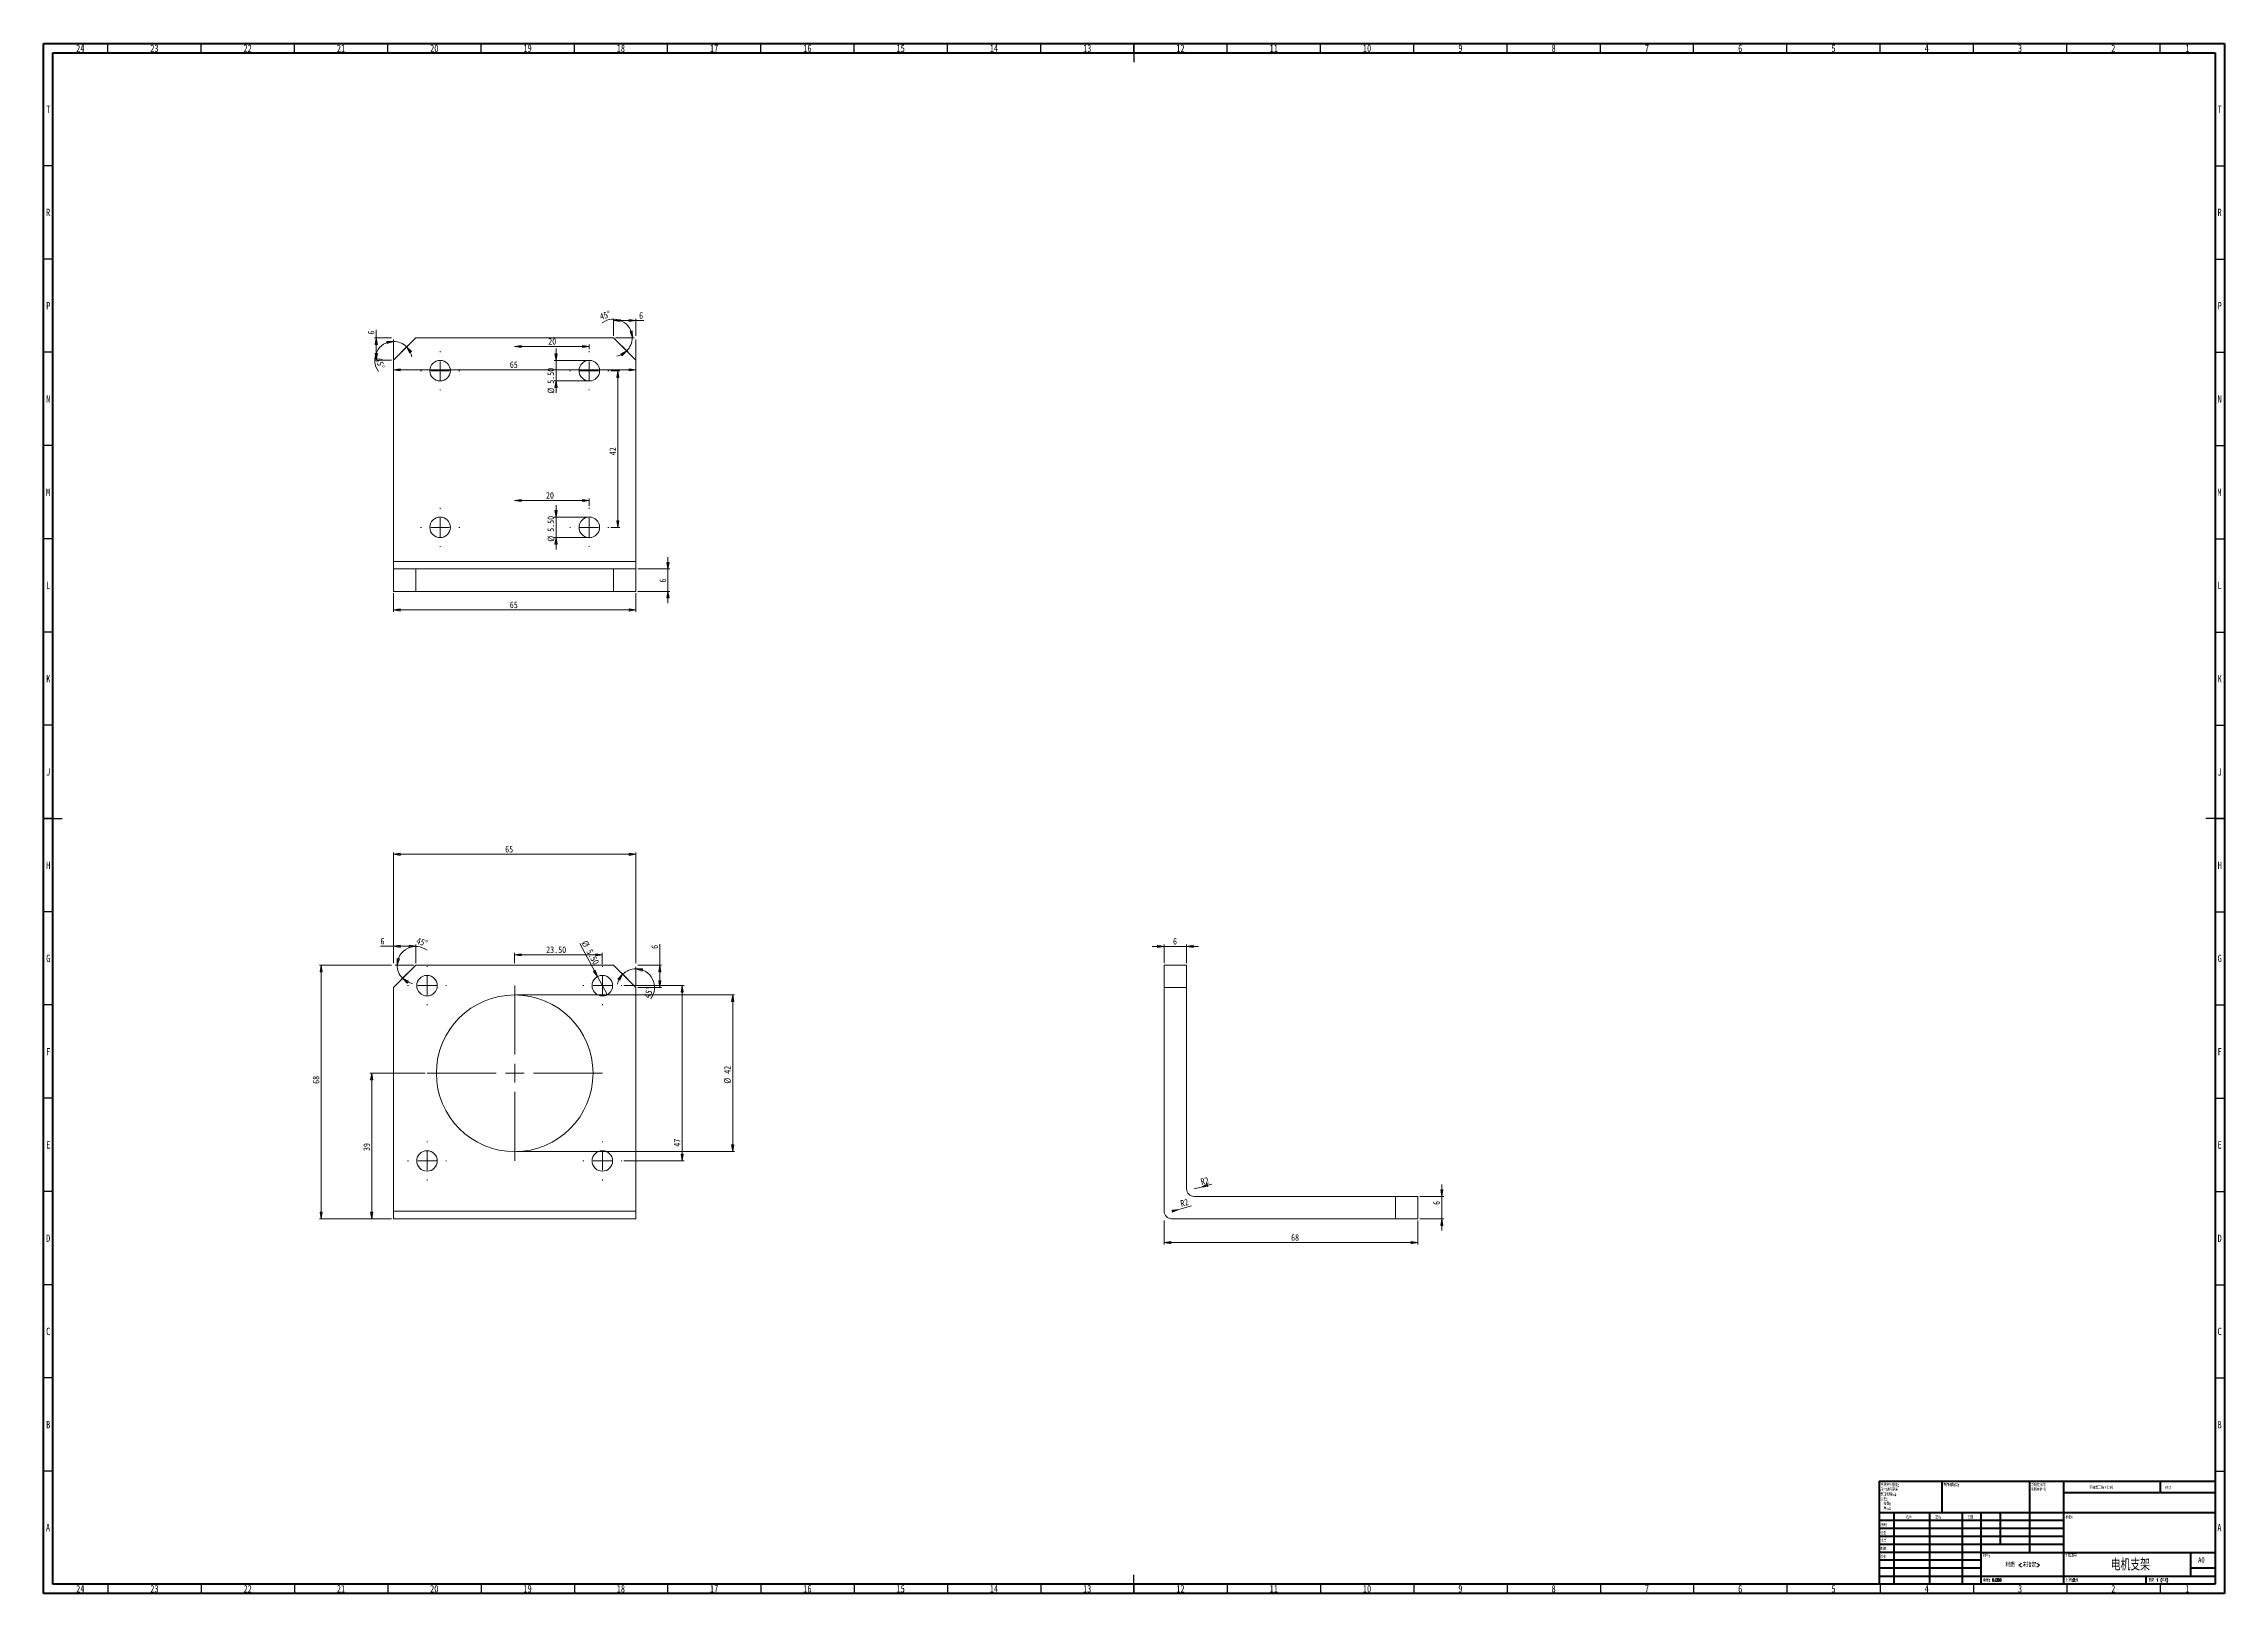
# Model space of a CAD drawing. Header units: millimetres. Extents: x 15 to 1184, y 5 to 836.
import ezdxf

# ---------------------------------------------------------------- set-up
doc = ezdxf.new("R2010")
doc.units = ezdxf.units.MM
doc.styles.add('SLDTEXTSTYLE0', font='TXT', dxfattribs={"width": 0.75})
doc.styles.add('SLDTEXTSTYLE1', font='TXT', dxfattribs={"width": 0.75, "bigfont": 'bigfont'})
doc.styles.add('SLDTEXTSTYLE2', font='TXT', dxfattribs={"width": 0.694444, "bigfont": 'bigfont'})
doc.dimstyles.new('SLDDIMSTYLE0', dxfattribs={"dimtxt": 3.5, "dimasz": 3.556, "dimexe": 0, "dimexo": 0.0625, "dimgap": 0.875, "dimtad": 1, "dimlfac": 0.5, "dimrnd": 1e-09, "dimzin": 12, "dimdsep": 46, "dimtxsty": 'SLDTEXTSTYLE0', "dimblk1": 'CLOSED', "dimblk2": 'CLOSED', "dimsah": 1, "dimcen": 0.09, "dimadec": 0, "dimazin": 3, "dimtfac": 1, "dimtofl": 0, "dimtmove": 0, "dimatfit": 3, "dimldrblk": 'CLOSED', "dimfxl": 0, "dimfrac": 2, "dimtolj": 1, "dimtzin": 12, "dimarcsym": 0})
doc.dimstyles.new('SLDDIMSTYLE1', dxfattribs={"dimtxt": 3.5, "dimasz": 3.556, "dimexe": 0, "dimexo": 0.0625, "dimgap": 0.875, "dimtad": 1, "dimdec": 4, "dimlfac": 0.5, "dimzin": 12, "dimdsep": 46, "dimtxsty": 'SLDTEXTSTYLE0', "dimblk1": 'CLOSED', "dimblk2": 'CLOSED', "dimsah": 1, "dimcen": 0.09, "dimazin": 3, "dimtfac": 1, "dimtofl": 0, "dimtmove": 0, "dimatfit": 3, "dimldrblk": 'CLOSED', "dimfxl": 0, "dimfrac": 2, "dimtolj": 1, "dimtzin": 12, "dimarcsym": 0})
doc.dimstyles.new('SLDDIMSTYLE2', dxfattribs={"dimtxt": 3.5, "dimasz": 3.556, "dimexe": 0, "dimexo": 0.0625, "dimgap": 0.875, "dimtad": 1, "dimlfac": 0.5, "dimrnd": 1e-09, "dimzin": 4, "dimdsep": 46, "dimtxsty": 'SLDTEXTSTYLE0', "dimblk1": 'NONE', "dimblk2": 'CLOSED', "dimsah": 1, "dimcen": 0, "dimadec": 0, "dimazin": 1, "dimtfac": 1, "dimtmove": 0, "dimatfit": 3, "dimldrblk": 'NONE', "dimfxl": 0, "dimfrac": 2, "dimtolj": 1, "dimtzin": 12, "dimarcsym": 0})
doc.dimstyles.new('SLDDIMSTYLE3', dxfattribs={"dimtxt": 3.5, "dimasz": 3.556, "dimexe": 0, "dimexo": 0.0625, "dimgap": 0.875, "dimtad": 1, "dimlfac": 0.5, "dimrnd": 1e-09, "dimzin": 4, "dimdsep": 46, "dimtxsty": 'SLDTEXTSTYLE0', "dimblk1": 'CLOSED', "dimblk2": 'CLOSED', "dimsah": 1, "dimcen": 0.09, "dimadec": 0, "dimazin": 1, "dimtfac": 1, "dimtofl": 0, "dimtmove": 0, "dimatfit": 3, "dimldrblk": 'CLOSED', "dimfxl": 0, "dimfrac": 2, "dimtolj": 1, "dimtzin": 12, "dimarcsym": 0})
doc.dimstyles.new('SLDDIMSTYLE4', dxfattribs={"dimtxt": 3.5, "dimasz": 3.556, "dimexe": 0, "dimexo": 0.0625, "dimgap": 0.875, "dimtad": 1, "dimlfac": 0.5, "dimrnd": 1e-09, "dimzin": 12, "dimdsep": 46, "dimtxsty": 'SLDTEXTSTYLE0', "dimblk1": 'CLOSED', "dimblk2": 'CLOSED', "dimsah": 1, "dimcen": 0.09, "dimadec": 0, "dimazin": 3, "dimtfac": 1, "dimtmove": 0, "dimatfit": 0, "dimldrblk": 'CLOSED', "dimfxl": 0, "dimfrac": 2, "dimtolj": 1, "dimtzin": 12, "dimarcsym": 0})
doc.dimstyles.new('SLDDIMSTYLE5', dxfattribs={"dimtxt": 3.5, "dimasz": 3.556, "dimexe": 0, "dimexo": 0.0625, "dimgap": 0.875, "dimtad": 1, "dimlfac": 0.5, "dimrnd": 1e-09, "dimzin": 4, "dimdsep": 46, "dimtxsty": 'SLDTEXTSTYLE0', "dimblk1": 'CLOSED', "dimblk2": 'CLOSED', "dimsah": 1, "dimcen": 0.09, "dimadec": 0, "dimazin": 1, "dimtfac": 1, "dimtmove": 0, "dimatfit": 0, "dimldrblk": 'CLOSED', "dimfxl": 0, "dimfrac": 2, "dimtolj": 1, "dimtzin": 12, "dimarcsym": 0})
doc.dimstyles.new('SLDDIMSTYLE6', dxfattribs={"dimtxt": 3.5, "dimasz": 3.556, "dimexe": 0, "dimexo": 0.0625, "dimgap": 0.875, "dimtad": 1, "dimlfac": 0.5, "dimrnd": 1e-09, "dimzin": 12, "dimdsep": 46, "dimtxsty": 'SLDTEXTSTYLE0', "dimblk1": 'CLOSED', "dimblk2": 'CLOSED', "dimsah": 1, "dimcen": 0, "dimadec": 0, "dimazin": 3, "dimtfac": 1, "dimtofl": 0, "dimtmove": 0, "dimatfit": 3, "dimldrblk": 'CLOSED', "dimfxl": 0, "dimfrac": 2, "dimtolj": 1, "dimtzin": 12, "dimarcsym": 0})

msp = doc.modelspace()

# ---------------------------------------------------------------- texts
at = {"color": 7, "linetype": 'Continuous', "lineweight": 0}
for s, insert, char_height, attachment_point, style in [('24', (34.67007, 835.47393), 3.96875, 2, 'SLDTEXTSTYLE0'), ('23', (74.42007, 835.47393), 3.96875, 2, 'SLDTEXTSTYLE0'), ('22', (124.42007, 835.47393), 3.96875, 2, 'SLDTEXTSTYLE0'), ('21', (174.42007, 835.47393), 3.96875, 2, 'SLDTEXTSTYLE0'), ('20', (224.42007, 835.47393), 3.96875, 2, 'SLDTEXTSTYLE0'), ('19', (274.42007, 835.47393), 3.96875, 2, 'SLDTEXTSTYLE0'), ('18', (324.42007, 835.47393), 3.96875, 2, 'SLDTEXTSTYLE0'), ('17', (374.42007, 835.47393), 3.96875, 2, 'SLDTEXTSTYLE0'), ('16', (424.42007, 835.47393), 3.96875, 2, 'SLDTEXTSTYLE0'), ('15', (474.42007, 835.47393), 3.96875, 2, 'SLDTEXTSTYLE0'), ('14', (524.42007, 835.47393), 3.96875, 2, 'SLDTEXTSTYLE0'), ('13', (574.42007, 835.47393), 3.96875, 2, 'SLDTEXTSTYLE0'), ('12', (624.42007, 835.47393), 3.96875, 2, 'SLDTEXTSTYLE0'), ('11', (674.42007, 835.47393), 3.96875, 2, 'SLDTEXTSTYLE0'), ('10', (724.42007, 835.47393), 3.96875, 2, 'SLDTEXTSTYLE0'), ('9', (774.46004, 835.47393), 3.96875, 2, 'SLDTEXTSTYLE0'), ('8', (824.46004, 835.47393), 3.96875, 2, 'SLDTEXTSTYLE0'), ('7', (874.46004, 835.47393), 3.96875, 2, 'SLDTEXTSTYLE0'), ('6', (924.46004, 835.47393), 3.96875, 2, 'SLDTEXTSTYLE0'), ('5', (974.46004, 835.47393), 3.96875, 2, 'SLDTEXTSTYLE0'), ('4', (1024.46004, 835.47393), 3.96875, 2, 'SLDTEXTSTYLE0'), ('3', (1074.46004, 835.47393), 3.96875, 2, 'SLDTEXTSTYLE0'), ('2', (1124.46004, 835.47393), 3.96875, 2, 'SLDTEXTSTYLE0'), ('1', (1164.21004, 835.47393), 3.96875, 2, 'SLDTEXTSTYLE0'), ('T', (17.48806, 802.72393), 3.96875, 2, 'SLDTEXTSTYLE0'), ('T', (1181.48806, 802.72393), 3.96875, 2, 'SLDTEXTSTYLE0'), ('R', (17.44442, 747.47393), 3.96875, 2, 'SLDTEXTSTYLE0'), ('R', (1181.44442, 747.47393), 3.96875, 2, 'SLDTEXTSTYLE0'), ('P', (17.48484, 697.41768), 3.96875, 2, 'SLDTEXTSTYLE0'), ('P', (1181.48484, 697.41768), 3.96875, 2, 'SLDTEXTSTYLE0'), ('N', (17.46371, 647.47393), 3.96875, 2, 'SLDTEXTSTYLE0'), ('N', (1181.46371, 647.47393), 3.96875, 2, 'SLDTEXTSTYLE0'), ('M', (17.36174, 597.41768), 3.96875, 2, 'SLDTEXTSTYLE0'), ('M', (1181.36174, 597.41768), 3.96875, 2, 'SLDTEXTSTYLE0'), ('L', (17.45452, 547.47393), 3.96875, 2, 'SLDTEXTSTYLE0'), ('L', (1181.45452, 547.47393), 3.96875, 2, 'SLDTEXTSTYLE0'), ('K', (17.48852, 497.41768), 3.96875, 2, 'SLDTEXTSTYLE0'), ('K', (1181.48852, 497.41768), 3.96875, 2, 'SLDTEXTSTYLE0'), ('J', (17.46509, 447.47393), 3.96875, 2, 'SLDTEXTSTYLE0'), ('J', (1181.46509, 447.47393), 3.96875, 2, 'SLDTEXTSTYLE0'), ('H', (17.49035, 397.41768), 3.96875, 2, 'SLDTEXTSTYLE0'), ('H', (1181.49035, 397.41768), 3.96875, 2, 'SLDTEXTSTYLE0'), ('G', (17.48668, 347.47393), 3.96875, 2, 'SLDTEXTSTYLE0'), ('G', (1181.48668, 347.47393), 3.96875, 2, 'SLDTEXTSTYLE0'), ('F', (17.45774, 297.41768), 3.96875, 2, 'SLDTEXTSTYLE0'), ('F', (1181.45774, 297.41768), 3.96875, 2, 'SLDTEXTSTYLE0'), ('E', (17.50781, 247.47393), 3.96875, 2, 'SLDTEXTSTYLE0'), ('E', (1181.50781, 247.47393), 3.96875, 2, 'SLDTEXTSTYLE0'), ('D', (17.45269, 197.41768), 3.96875, 2, 'SLDTEXTSTYLE0'), ('D', (1181.45269, 197.41768), 3.96875, 2, 'SLDTEXTSTYLE0'), ('C', (17.45866, 147.47393), 3.96875, 2, 'SLDTEXTSTYLE0'), ('C', (1181.45866, 147.47393), 3.96875, 2, 'SLDTEXTSTYLE0'), ('B', (17.4706, 97.41768), 3.96875, 2, 'SLDTEXTSTYLE0'), ('B', (1181.4706, 97.41768), 3.96875, 2, 'SLDTEXTSTYLE0'), ('\\M+1955C\\M+196CA\\M+19165糙\\M+19378:', (1033.37129, 63.91927), 1.5, 1, 'SLDTEXTSTYLE1'), ('\\M+19573调\\M+190AE\\M+18D48\\M+192F6图\\M+194E4\\M+197E1', (1111.61464, 62.53299), 1.5, 1, 'SLDTEXTSTYLE1'), ('\\M+18F43订', (1152.32758, 62.33491), 1.5, 1, 'SLDTEXTSTYLE1'), ('A', (17.33969, 42.22393), 3.96875, 2, 'SLDTEXTSTYLE0'), ('检查', (999.62358, 38.15441), 1.5, 1, 'SLDTEXTSTYLE1'), ('绘\\M+190A7', (999.68467, 42.42971), 1.5, 1, 'SLDTEXTSTYLE1'), ('\\M+196BC\\M+18FCC', (1013.32224, 46.50148), 1.5, 1, 'SLDTEXTSTYLE1'), ('签\\M+196BC', (1029.03359, 46.56176), 1.5, 1, 'SLDTEXTSTYLE1'), ('\\M+193FA\\M+18AFA', (1046.2147, 46.57618), 1.5, 1, 'SLDTEXTSTYLE1'), ('标题:', (1098.95619, 46.57618), 1.5, 1, 'SLDTEXTSTYLE1'), ('A', (1181.33969, 42.22393), 3.96875, 2, 'SLDTEXTSTYLE0'), ('\\M+194E1\\M+18F79', (999.62163, 34.17683), 1.5, 1, 'SLDTEXTSTYLE1'), ('验检', (999.67686, 25.34965), 1.5, 1, 'SLDTEXTSTYLE1'), ('\\M+190A7\\M+191A2', (999.68219, 29.7337), 1.5, 1, 'SLDTEXTSTYLE1'), ('\\M+18DDE\\M+197BF:', (1054.64586, 25.98606), 1.5, 1, 'SLDTEXTSTYLE1'), ('\\M+18D48\\M+192F6图\\M+18D86', (1098.62865, 25.98606), 1.5, 1, 'SLDTEXTSTYLE1'), ('电\\M+18AF7\\M+18E78\\M+189CB', (1133.61179, 23.60691), 6.35, 2, 'SLDTEXTSTYLE1'), ('A0', (1169.87116, 24.40639), 2.910417, 1, 'SLDTEXTSTYLE0'), ('\\M+18F64\\M+197CA: 0.000', (1054.61781, 12.94931), 1.4986, 1, 'SLDTEXTSTYLE1'), ('\\M+18DDE质 <\\M+196A2\\M+18E77\\M+192E8>', (1075.9665, 21.48557), 2.38125, 2, 'SLDTEXTSTYLE1'), ('\\M+194E4\\M+197E1:2:1', (1099.07397, 12.90009), 1.5, 1, 'SLDTEXTSTYLE1'), ('图纸 1 (\\M+18BA41)', (1143.47829, 12.90009), 1.5, 1, 'SLDTEXTSTYLE2'), ('24', (34.67007, 9.47393), 3.96875, 2, 'SLDTEXTSTYLE0'), ('23', (74.42007, 9.47393), 3.96875, 2, 'SLDTEXTSTYLE0'), ('22', (124.42007, 9.47393), 3.96875, 2, 'SLDTEXTSTYLE0'), ('21', (174.42007, 9.47393), 3.96875, 2, 'SLDTEXTSTYLE0'), ('20', (224.42007, 9.47393), 3.96875, 2, 'SLDTEXTSTYLE0'), ('19', (274.42007, 9.47393), 3.96875, 2, 'SLDTEXTSTYLE0'), ('18', (324.42007, 9.47393), 3.96875, 2, 'SLDTEXTSTYLE0'), ('17', (374.42007, 9.47393), 3.96875, 2, 'SLDTEXTSTYLE0'), ('16', (424.42007, 9.47393), 3.96875, 2, 'SLDTEXTSTYLE0'), ('15', (474.42007, 9.47393), 3.96875, 2, 'SLDTEXTSTYLE0'), ('14', (524.42007, 9.47393), 3.96875, 2, 'SLDTEXTSTYLE0'), ('13', (574.42007, 9.47393), 3.96875, 2, 'SLDTEXTSTYLE0'), ('12', (624.42007, 9.47393), 3.96875, 2, 'SLDTEXTSTYLE0'), ('11', (674.42007, 9.47393), 3.96875, 2, 'SLDTEXTSTYLE0'), ('10', (724.42007, 9.47393), 3.96875, 2, 'SLDTEXTSTYLE0'), ('9', (774.46004, 9.47393), 3.96875, 2, 'SLDTEXTSTYLE0'), ('8', (824.46004, 9.47393), 3.96875, 2, 'SLDTEXTSTYLE0'), ('7', (874.46004, 9.47393), 3.96875, 2, 'SLDTEXTSTYLE0'), ('6', (924.46004, 9.47393), 3.96875, 2, 'SLDTEXTSTYLE0'), ('5', (974.46004, 9.47393), 3.96875, 2, 'SLDTEXTSTYLE0'), ('4', (1024.46004, 9.47393), 3.96875, 2, 'SLDTEXTSTYLE0'), ('3', (1074.46004, 9.47393), 3.96875, 2, 'SLDTEXTSTYLE0'), ('2', (1124.46004, 9.47393), 3.96875, 2, 'SLDTEXTSTYLE0'), ('1', (1164.21004, 9.47393), 3.96875, 2, 'SLDTEXTSTYLE0')]:
    msp.add_mtext(s, dxfattribs=dict(at, insert=insert, char_height=char_height, attachment_point=attachment_point, style=style))

# ---------------------------------------------------------------- blocks, each defined once
blk = doc.blocks.new('SW_NOTE_0')
at = {"color": 0, "linetype": 'Continuous', "lineweight": 0, "char_height": 1.5, "attachment_point": 1, "style": 'SLDTEXTSTYLE1'}
for s, insert in [('\\M+18F9C\\M+194F1另\\M+18A4F\\M+18E77\\M+192E8:', (0, 1.9)), ('\\M+18EDA\\M+190A1\\M+18E67\\M+19770\\M+19F7C\\M+195C4', (0, -0.6)), ('\\M+1955C\\M+196CA\\M+19165糙\\M+19378:', (0, -3.1)), ('\\M+18CF6\\M+18DB7:', (0, -5.6)), ('线\\M+190AB:', (1.7, -8.1)), ('\\M+18A70\\M+19378:', (1.7, -10.6))]:
    blk.add_mtext(s, dxfattribs=dict(at, insert=insert))
blk = doc.blocks.new('SW_NOTE_1')
at = {"color": 0, "linetype": 'Continuous', "lineweight": 0, "char_height": 1.5, "attachment_point": 1, "style": 'SLDTEXTSTYLE1'}
for s, insert in [('\\M+18FAB锐边\\M+190B4\\M+18F9C', (0, 1.9)), ('\\M+196D1\\M+18E68\\M+19BF3\\M+190DC\\M+19266', (0, -0.6))]:
    blk.add_mtext(s, dxfattribs=dict(at, insert=insert))
blk = doc.blocks.new('_CLOSED')
at = {"color": 0, "linetype": 'ByBlock', "lineweight": -2}
for p, q in [((-1, 0.166667), (0, 0)), ((-1, 0.166667), (-1, -0.166667)), ((0, 0), (-1, -0.166667)), ((0, 0), (-1, 0))]:
    blk.add_line(p, q, dxfattribs=at)
blk = doc.blocks.new('_D')
at = {"color": 7, "linetype": 'Continuous', "lineweight": 0}
for p, q in [((201.5, 341.9), (162.8, 341.9)), ((163.8, 341.9), (163.8, 205.9)), ((201.5, 205.9), (162.8, 205.9))]:
    blk.add_line(p, q, dxfattribs=at)
at = {"color": 7, "linetype": 'Continuous', "lineweight": 0, "xscale": 3.556, "yscale": 3.556}
for p, rotation in [((163.8, 341.9, 56.2), 90.0000000000004), ((163.8, 205.9, 56.2), 270.0000000000004)]:
    blk.add_blockref('_CLOSED', p, dxfattribs=dict(at, rotation=rotation))
at = {"color": 7, "linetype": 'Continuous', "lineweight": 0, "insert": (159.3, 278.2), "char_height": 3.5, "attachment_point": 1, "rotation": 90, "style": 'SLDTEXTSTYLE0'}
blk.add_mtext('68', dxfattribs=at)
blk = doc.blocks.new('_D_1')
at = {"color": 7, "linetype": 'Continuous', "lineweight": 0}
for p, q in [((202.5, 342.9), (202.5, 402.3)), ((202.5, 401.3), (332.5, 401.3)), ((332.5, 342.9), (332.5, 402.3))]:
    blk.add_line(p, q, dxfattribs=at)
at = {"color": 7, "linetype": 'Continuous', "lineweight": 0, "xscale": 3.556, "yscale": 3.556, "rotation": 180.0000000000004}
blk.add_blockref('_CLOSED', (202.5, 401.3, 56.2), dxfattribs=at)
at = {"color": 7, "linetype": 'Continuous', "lineweight": 0, "xscale": 3.556, "yscale": 3.556}
blk.add_blockref('_CLOSED', (332.5, 401.3, 56.2), dxfattribs=at)
at = {"color": 7, "linetype": 'Continuous', "lineweight": 0, "insert": (262.4, 405.8), "char_height": 3.5, "attachment_point": 1, "style": 'SLDTEXTSTYLE0'}
blk.add_mtext('65', dxfattribs=at)
blk = doc.blocks.new('_D_2')
at = {"color": 7, "linetype": 'Continuous', "lineweight": 0}
for p, q in [((268.5, 325.9), (385.4, 325.9)), ((384.4, 241.9), (384.4, 325.9)), ((268.5, 241.9), (385.4, 241.9))]:
    blk.add_line(p, q, dxfattribs=at)
at = {"color": 7, "linetype": 'Continuous', "lineweight": 0, "xscale": 3.556, "yscale": 3.556}
for p, rotation in [((384.4, 325.9, 56.2), 90.0000000000004), ((384.4, 241.9, 56.2), 270.0000000000004)]:
    blk.add_blockref('_CLOSED', p, dxfattribs=dict(at, rotation=rotation))
at = {"color": 7, "linetype": 'Continuous', "lineweight": 0, "char_height": 3.5, "attachment_point": 1, "rotation": 90, "style": 'SLDTEXTSTYLE0'}
for s, insert in [('%%c', (379.8, 278.3)), ('42', (379.8, 283.6))]:
    blk.add_mtext(s, dxfattribs=dict(at, insert=insert))
blk = doc.blocks.new('_D_3')
at = {"color": 7, "linetype": 'Continuous', "lineweight": 0}
for p, q in [((219.5, 283.9), (189.9, 283.9)), ((190.9, 283.9), (190.9, 205.9)), ((201.5, 205.9), (189.9, 205.9))]:
    blk.add_line(p, q, dxfattribs=at)
at = {"color": 7, "linetype": 'Continuous', "lineweight": 0, "xscale": 3.556, "yscale": 3.556}
for p, rotation in [((190.9, 283.9, 56.2), 90.0000000000004), ((190.9, 205.9, 56.2), 270.0000000000004)]:
    blk.add_blockref('_CLOSED', p, dxfattribs=dict(at, rotation=rotation))
at = {"color": 7, "linetype": 'Continuous', "lineweight": 0, "insert": (186.4, 242.2), "char_height": 3.5, "attachment_point": 1, "rotation": 90, "style": 'SLDTEXTSTYLE0'}
blk.add_mtext('39', dxfattribs=at)
blk = doc.blocks.new('_D_4')
at = {"color": 7, "linetype": 'Continuous', "lineweight": 0}
for p, q in [((202.5, 352), (195.6, 352)), ((202.5, 342.9), (202.5, 353)), ((214.5, 352), (202.5, 352)), ((214.5, 342.9), (214.5, 353))]:
    blk.add_line(p, q, dxfattribs=at)
at = {"color": 7, "linetype": 'Continuous', "lineweight": 0, "xscale": 3.556, "yscale": 3.556, "rotation": 180.0000000000004}
blk.add_blockref('_CLOSED', (202.5, 352, 61.8), dxfattribs=at)
at = {"color": 7, "linetype": 'Continuous', "lineweight": 0, "xscale": 3.556, "yscale": 3.556}
blk.add_blockref('_CLOSED', (214.5, 352, 61.8), dxfattribs=at)
at = {"color": 7, "linetype": 'Continuous', "lineweight": 0, "insert": (195.6, 356.5), "char_height": 3.5, "attachment_point": 1, "style": 'SLDTEXTSTYLE0'}
blk.add_mtext('6', dxfattribs=at)
blk = doc.blocks.new('_D_5')
at = {"color": 7, "linetype": 'Continuous', "lineweight": 0}
for p, q in [((213.5, 341.9), (203.5, 341.9)), ((213.8, 341.2), (206.7, 334.1))]:
    blk.add_line(p, q, dxfattribs=at)
for start, end in [(52.9163, 180), (180, 225), (225, 259.962)]:
    blk.add_arc((214.5, 341.9), 10, start, end, dxfattribs=at)
at = {"color": 7, "linetype": 'Continuous', "lineweight": 0, "xscale": 3.556, "yscale": 3.556}
for p, rotation in [((204.5, 341.9, 61.8), 260.2365357555745), ((207.4, 334.8, 61.8), 144.763464244426)]:
    blk.add_blockref('_CLOSED', p, dxfattribs=dict(at, rotation=rotation))
at = {"color": 7, "linetype": 'Continuous', "lineweight": 0, "insert": (215.6, 356.8), "char_height": 3.5, "attachment_point": 1, "rotation": 342.2575, "style": 'SLDTEXTSTYLE0'}
blk.add_mtext('45°', dxfattribs=at)
blk = doc.blocks.new('_D_6')
at = {"color": 7, "linetype": 'Continuous', "lineweight": 0}
for p, q in [((345.3, 341.9), (345.3, 353.2)), ((333.5, 341.9), (346.3, 341.9)), ((345.3, 329.9), (345.3, 341.9)), ((333.5, 329.9), (346.3, 329.9))]:
    blk.add_line(p, q, dxfattribs=at)
at = {"color": 7, "linetype": 'Continuous', "lineweight": 0, "xscale": 3.556, "yscale": 3.556}
for p, rotation in [((345.3, 341.9, 61.8), 90.00000000000041), ((345.3, 329.9, 61.8), 270.0000000000004)]:
    blk.add_blockref('_CLOSED', p, dxfattribs=dict(at, rotation=rotation))
at = {"color": 7, "linetype": 'Continuous', "lineweight": 0, "insert": (340.8, 350.6), "char_height": 3.5, "attachment_point": 1, "rotation": 90, "style": 'SLDTEXTSTYLE0'}
blk.add_mtext('6', dxfattribs=at)
blk = doc.blocks.new('_D_7')
at = {"color": 7, "linetype": 'Continuous', "lineweight": 0}
for p, q in [((332.5, 330.9), (332.5, 340.9)), ((331.8, 330.6), (324.7, 337.7))]:
    blk.add_line(p, q, dxfattribs=at)
for start, end in [(90, 135), (322.9163, 90), (135, 169.962)]:
    blk.add_arc((332.5, 329.9), 10, start, end, dxfattribs=at)
at = {"color": 7, "linetype": 'Continuous', "lineweight": 0, "xscale": 3.556, "yscale": 3.556}
for p, rotation in [((332.5, 339.9, 61.8), 170.2365357555745), ((325.4, 337, 61.8), 54.76346424442602)]:
    blk.add_blockref('_CLOSED', p, dxfattribs=dict(at, rotation=rotation))
at = {"color": 7, "linetype": 'Continuous', "lineweight": 0, "insert": (336.7, 324.9), "char_height": 3.5, "attachment_point": 1, "rotation": 72.2575, "style": 'SLDTEXTSTYLE0'}
blk.add_mtext('45°', dxfattribs=at)
blk = doc.blocks.new('_D_8')
at = {"color": 7, "linetype": 'Continuous', "lineweight": 0}
for q in [(302.4, 353.4), (317.1, 326.1)]:
    blk.add_line((311.9, 335.7), q, dxfattribs=at)
at = {"color": 7, "linetype": 'Continuous', "lineweight": 0, "xscale": 3.556, "yscale": 3.556, "rotation": 298.4429286243638}
blk.add_blockref('_CLOSED', (311.9, 335.7, 55.8), dxfattribs=at)
at = {"color": 7, "linetype": 'Continuous', "lineweight": 0, "char_height": 3.5, "attachment_point": 1, "rotation": 298.4429, "style": 'SLDTEXTSTYLE0'}
for s, insert in [('%%c', (306.3, 355.5)), ('5.50', (308.9, 350.9))]:
    blk.add_mtext(s, dxfattribs=dict(at, insert=insert))
blk = doc.blocks.new('_NONE')
blk = doc.blocks.new('_D_9')
at = {"color": 7, "linetype": 'Continuous', "lineweight": 0}
for p, q in [((267.5, 342.9), (267.5, 348.4)), ((314.5, 347.4), (267.5, 347.4)), ((314.5, 342.4), (314.5, 348.4))]:
    blk.add_line(p, q, dxfattribs=at)
at = {"color": 7, "linetype": 'Continuous', "lineweight": 0, "xscale": 3.556, "yscale": 3.556, "rotation": 180.0000000000004}
blk.add_blockref('_CLOSED', (267.5, 347.4, 55.8), dxfattribs=at)
at = {"color": 7, "linetype": 'Continuous', "lineweight": 0, "xscale": 3.556, "yscale": 3.556}
blk.add_blockref('_CLOSED', (314.5, 347.4, 55.8), dxfattribs=at)
at = {"color": 7, "linetype": 'Continuous', "lineweight": 0, "insert": (284.4, 351.9), "char_height": 3.5, "attachment_point": 1, "style": 'SLDTEXTSTYLE0'}
blk.add_mtext('23.50', dxfattribs=at)
blk = doc.blocks.new('_D_10')
at = {"color": 7, "linetype": 'Continuous', "lineweight": 0}
for p, q in [((326, 330.9), (358.3, 330.9)), ((357.3, 330.9), (357.3, 236.9)), ((326, 236.9), (358.3, 236.9))]:
    blk.add_line(p, q, dxfattribs=at)
at = {"color": 7, "linetype": 'Continuous', "lineweight": 0, "xscale": 3.556, "yscale": 3.556}
for p, rotation in [((357.3, 330.9, 55.8), 90.0000000000004), ((357.3, 236.9, 55.8), 270.0000000000004)]:
    blk.add_blockref('_CLOSED', p, dxfattribs=dict(at, rotation=rotation))
at = {"color": 7, "linetype": 'Continuous', "lineweight": 0, "insert": (352.8, 244.5), "char_height": 3.5, "attachment_point": 1, "rotation": 90, "style": 'SLDTEXTSTYLE0'}
blk.add_mtext('47', dxfattribs=at)
blk = doc.blocks.new('SW_CENTERMARKSYMBOL_0')
at = {"color": 0, "linetype": 'Continuous', "lineweight": 0}
for p, q in [((0, 10), (0, 47)), ((-10, 0), (-47, 0)), ((0, 0), (-5, 0)), ((0, 0), (0, 5)), ((0, 0), (0, -5)), ((0, 0), (5, 0)), ((10, 0), (47, 0)), ((0, -10), (0, -47))]:
    blk.add_line(p, q, dxfattribs=at)
blk = doc.blocks.new('SW_CENTERMARKSYMBOL_1')
at = {"color": 0, "linetype": 'Continuous', "lineweight": 0}
for p, q in [((-10, 0), (-10.5, 0)), ((0, 0), (-5, 0)), ((0, 10), (0, 10.5)), ((0, 0), (0, 5)), ((0, 0), (0, -5)), ((0, 0), (5, 0)), ((10, 0), (10.5, 0)), ((0, -10), (0, -10.5))]:
    blk.add_line(p, q, dxfattribs=at)
blk = doc.blocks.new('SW_CENTERMARKSYMBOL_2')
at = {"color": 0, "linetype": 'Continuous', "lineweight": 0}
for p, q in [((-10, 0), (-10.5, 0)), ((0, 0), (-5, 0)), ((0, 10), (0, 10.5)), ((0, 0), (0, 5)), ((0, 0), (0, -5)), ((0, 0), (5, 0)), ((10, 0), (10.5, 0)), ((0, -10), (0, -10.5))]:
    blk.add_line(p, q, dxfattribs=at)
blk = doc.blocks.new('SW_CENTERMARKSYMBOL_3')
at = {"color": 0, "linetype": 'Continuous', "lineweight": 0}
for p, q in [((-10, 0), (-10.5, 0)), ((0, 0), (-5, 0)), ((0, 10), (0, 10.5)), ((0, 0), (0, 5)), ((0, 0), (0, -5)), ((0, 0), (5, 0)), ((10, 0), (10.5, 0)), ((0, -10), (0, -10.5))]:
    blk.add_line(p, q, dxfattribs=at)
blk = doc.blocks.new('SW_CENTERMARKSYMBOL_4')
at = {"color": 0, "linetype": 'Continuous', "lineweight": 0}
for p, q in [((-10, 0), (-10.5, 0)), ((0, 0), (-5, 0)), ((0, 10), (0, 10.5)), ((0, 0), (0, 5)), ((0, 0), (0, -5)), ((0, 0), (5, 0)), ((10, 0), (10.5, 0)), ((0, -10), (0, -10.5))]:
    blk.add_line(p, q, dxfattribs=at)
blk = doc.blocks.new('_D_11')
at = {"color": 7, "linetype": 'Continuous', "lineweight": 0}
for p, q in [((202.5, 541.3), (202.5, 531.3)), ((332.5, 541.3), (332.5, 531.3)), ((332.5, 532.3), (202.5, 532.3))]:
    blk.add_line(p, q, dxfattribs=at)
at = {"color": 7, "linetype": 'Continuous', "lineweight": 0, "xscale": 3.556, "yscale": 3.556, "rotation": 180.0000000000004}
blk.add_blockref('_CLOSED', (202.5, 532.3, -33.2), dxfattribs=at)
at = {"color": 7, "linetype": 'Continuous', "lineweight": 0, "xscale": 3.556, "yscale": 3.556}
blk.add_blockref('_CLOSED', (332.5, 532.3, -33.2), dxfattribs=at)
at = {"color": 7, "linetype": 'Continuous', "lineweight": 0, "insert": (264.9, 536.8), "char_height": 3.5, "attachment_point": 1, "style": 'SLDTEXTSTYLE0'}
blk.add_mtext('65', dxfattribs=at)
blk = doc.blocks.new('_D_12')
at = {"color": 7, "linetype": 'Continuous', "lineweight": 0}
for p, q in [((333.5, 554.3), (350.7, 554.3)), ((349.7, 554.3), (349.7, 560.6)), ((349.7, 554.3), (349.7, 542.3)), ((333.5, 542.3), (350.7, 542.3)), ((349.7, 542.3), (349.7, 535.9))]:
    blk.add_line(p, q, dxfattribs=at)
at = {"color": 7, "linetype": 'Continuous', "lineweight": 0, "xscale": 3.556, "yscale": 3.556}
for p, rotation in [((349.7, 554.3, -67.8), 270.0000000000004), ((349.7, 542.3, -67.8), 90.0000000000004)]:
    blk.add_blockref('_CLOSED', p, dxfattribs=dict(at, rotation=rotation))
at = {"color": 7, "linetype": 'Continuous', "lineweight": 0, "insert": (345.2, 547), "char_height": 3.5, "attachment_point": 1, "rotation": 90, "style": 'SLDTEXTSTYLE0'}
blk.add_mtext('6', dxfattribs=at)
blk = doc.blocks.new('_D_13')
at = {"color": 7, "linetype": 'Continuous', "lineweight": 0}
for p, q in [((202.5, 677.3), (202.5, 660.1)), ((332.5, 677.3), (332.5, 660.1)), ((332.5, 661.1), (202.5, 661.1))]:
    blk.add_line(p, q, dxfattribs=at)
at = {"color": 7, "linetype": 'Continuous', "lineweight": 0, "xscale": 3.556, "yscale": 3.556, "rotation": 180.0000000000004}
blk.add_blockref('_CLOSED', (202.5, 661.1, -67.8), dxfattribs=at)
at = {"color": 7, "linetype": 'Continuous', "lineweight": 0, "xscale": 3.556, "yscale": 3.556}
blk.add_blockref('_CLOSED', (332.5, 661.1, -67.8), dxfattribs=at)
at = {"color": 7, "linetype": 'Continuous', "lineweight": 0, "insert": (264.9, 665.6), "char_height": 3.5, "attachment_point": 1, "style": 'SLDTEXTSTYLE0'}
blk.add_mtext('65', dxfattribs=at)
blk = doc.blocks.new('_D_14')
at = {"color": 7, "linetype": 'Continuous', "lineweight": 0}
for p, q in [((320.5, 679.3), (320.5, 688.5)), ((320.5, 687.5), (332.5, 687.5)), ((332.5, 679.3), (332.5, 688.5)), ((332.5, 687.5), (336.8, 687.5))]:
    blk.add_line(p, q, dxfattribs=at)
at = {"color": 7, "linetype": 'Continuous', "lineweight": 0, "xscale": 3.556, "yscale": 3.556, "rotation": 180.0000000000004}
blk.add_blockref('_CLOSED', (320.5, 687.5, -61.8), dxfattribs=at)
at = {"color": 7, "linetype": 'Continuous', "lineweight": 0, "xscale": 3.556, "yscale": 3.556}
blk.add_blockref('_CLOSED', (332.5, 687.5, -61.8), dxfattribs=at)
at = {"color": 7, "linetype": 'Continuous', "lineweight": 0, "insert": (334.2, 692), "char_height": 3.5, "attachment_point": 1, "style": 'SLDTEXTSTYLE0'}
blk.add_mtext('6', dxfattribs=at)
blk = doc.blocks.new('_D_15')
at = {"color": 7, "linetype": 'Continuous', "lineweight": 0}
for p, q in [((321.5, 678.3), (331.6, 678.3)), ((321.2, 677.6), (328.3, 670.5))]:
    blk.add_line(p, q, dxfattribs=at)
for start, end in [(0, 127.0837), (315, 0), (280.038, 315)]:
    blk.add_arc((320.5, 678.3), 10, start, end, dxfattribs=at)
at = {"color": 7, "linetype": 'Continuous', "lineweight": 0, "xscale": 3.556, "yscale": 3.556}
for p, rotation in [((330.6, 678.3, -61.8), 279.7634642444262), ((327.6, 671.2, -61.8), 35.23653575557477)]:
    blk.add_blockref('_CLOSED', p, dxfattribs=dict(at, rotation=rotation))
at = {"color": 7, "linetype": 'Continuous', "lineweight": 0, "insert": (312.7, 691.1), "char_height": 3.5, "attachment_point": 1, "rotation": 17.7425, "style": 'SLDTEXTSTYLE0'}
blk.add_mtext('45°', dxfattribs=at)
blk = doc.blocks.new('_D_16')
at = {"color": 7, "linetype": 'Continuous', "lineweight": 0}
for p, q in [((201.5, 678.3), (192.3, 678.3)), ((193.3, 678.3), (193.3, 682.6)), ((193.3, 666.3), (193.3, 678.3)), ((201.5, 666.3), (192.3, 666.3))]:
    blk.add_line(p, q, dxfattribs=at)
at = {"color": 7, "linetype": 'Continuous', "lineweight": 0, "xscale": 3.556, "yscale": 3.556}
for p, rotation in [((193.3, 678.3, -61.8), 90.0000000000004), ((193.3, 666.3, -61.8), 270.0000000000004)]:
    blk.add_blockref('_CLOSED', p, dxfattribs=dict(at, rotation=rotation))
at = {"color": 7, "linetype": 'Continuous', "lineweight": 0, "insert": (188.8, 680), "char_height": 3.5, "attachment_point": 1, "rotation": 90, "style": 'SLDTEXTSTYLE0'}
blk.add_mtext('6', dxfattribs=at)
blk = doc.blocks.new('_D_17')
at = {"color": 7, "linetype": 'Continuous', "lineweight": 0}
for p, q in [((202.5, 667.3), (202.5, 677.3)), ((203.2, 667), (210.3, 674.1))]:
    blk.add_line(p, q, dxfattribs=at)
for start, end in [(90, 217.0837), (45, 90), (10.038, 45)]:
    blk.add_arc((202.5, 666.3), 10, start, end, dxfattribs=at)
at = {"color": 7, "linetype": 'Continuous', "lineweight": 0, "xscale": 3.556, "yscale": 3.556}
for p, rotation in [((202.5, 676.3, -61.8), 9.763464244426274), ((209.6, 673.4, -61.8), 125.2365357555748)]:
    blk.add_blockref('_CLOSED', p, dxfattribs=dict(at, rotation=rotation))
at = {"color": 7, "linetype": 'Continuous', "lineweight": 0, "insert": (196.2, 668), "char_height": 3.5, "attachment_point": 1, "rotation": 287.7425, "style": 'SLDTEXTSTYLE0'}
blk.add_mtext('45°', dxfattribs=at)
blk = doc.blocks.new('_D_18')
at = {"color": 7, "linetype": 'Continuous', "lineweight": 0}
for p, q in [((289.7, 582.1), (289.7, 588.5)), ((306.5, 582.1), (288.7, 582.1)), ((289.7, 571.1), (289.7, 582.1)), ((306.5, 571.1), (288.7, 571.1)), ((289.7, 571.1), (289.7, 564.8))]:
    blk.add_line(p, q, dxfattribs=at)
at = {"color": 7, "linetype": 'Continuous', "lineweight": 0, "xscale": 3.556, "yscale": 3.556}
for p, rotation in [((289.7, 582.1, -55.8), 270.0000000000004), ((289.7, 571.1, -55.8), 90.0000000000004)]:
    blk.add_blockref('_CLOSED', p, dxfattribs=dict(at, rotation=rotation))
at = {"color": 7, "linetype": 'Continuous', "lineweight": 0, "char_height": 3.5, "attachment_point": 1, "rotation": 90, "style": 'SLDTEXTSTYLE0'}
for s, insert in [('5.50', (285.1, 574.2)), ('%%c', (285.2, 568.9))]:
    blk.add_mtext(s, dxfattribs=dict(at, insert=insert))
blk = doc.blocks.new('_D_19')
at = {"color": 7, "linetype": 'Continuous', "lineweight": 0}
for p, q in [((307.5, 591), (267.5, 591)), ((307.5, 588.1), (307.5, 592))]:
    blk.add_line(p, q, dxfattribs=at)
at = {"color": 7, "linetype": 'Continuous', "lineweight": 0, "xscale": 3.556, "yscale": 3.556, "rotation": 180.0000000000004}
blk.add_blockref('_CLOSED', (267.5, 591, -55.8), dxfattribs=at)
at = {"color": 7, "linetype": 'Continuous', "lineweight": 0, "xscale": 3.556, "yscale": 3.556}
blk.add_blockref('_CLOSED', (307.5, 591, -55.8), dxfattribs=at)
at = {"color": 7, "linetype": 'Continuous', "lineweight": 0, "insert": (284.3, 595.5), "char_height": 3.5, "attachment_point": 1, "style": 'SLDTEXTSTYLE0'}
blk.add_mtext('20', dxfattribs=at)
blk = doc.blocks.new('_D_20')
at = {"color": 7, "linetype": 'Continuous', "lineweight": 0}
for p, q in [((289.7, 666.1), (289.7, 672.5)), ((306.5, 666.1), (288.7, 666.1)), ((306.5, 655.1), (288.7, 655.1)), ((289.7, 655.1), (289.7, 666.1)), ((289.7, 655.1), (289.7, 648.8))]:
    blk.add_line(p, q, dxfattribs=at)
at = {"color": 7, "linetype": 'Continuous', "lineweight": 0, "xscale": 3.556, "yscale": 3.556}
for p, rotation in [((289.7, 666.1, -55.8), 270.0000000000004), ((289.7, 655.1, -55.8), 90.0000000000004)]:
    blk.add_blockref('_CLOSED', p, dxfattribs=dict(at, rotation=rotation))
at = {"color": 7, "linetype": 'Continuous', "lineweight": 0, "char_height": 3.5, "attachment_point": 1, "rotation": 90, "style": 'SLDTEXTSTYLE0'}
for s, insert in [('5.50', (285.1, 653.6)), ('%%c', (285.2, 648.3))]:
    blk.add_mtext(s, dxfattribs=dict(at, insert=insert))
blk = doc.blocks.new('_D_21')
at = {"color": 7, "linetype": 'Continuous', "lineweight": 0}
for p, q in [((319, 660.6), (323.8, 660.6)), ((322.8, 576.6), (322.8, 660.6)), ((319, 576.6), (323.8, 576.6))]:
    blk.add_line(p, q, dxfattribs=at)
at = {"color": 7, "linetype": 'Continuous', "lineweight": 0, "xscale": 3.556, "yscale": 3.556}
for p, rotation in [((322.8, 660.6, -55.8), 90.0000000000004), ((322.8, 576.6, -55.8), 270.0000000000004)]:
    blk.add_blockref('_CLOSED', p, dxfattribs=dict(at, rotation=rotation))
at = {"color": 7, "linetype": 'Continuous', "lineweight": 0, "insert": (318.3, 615.3), "char_height": 3.5, "attachment_point": 1, "rotation": 90, "style": 'SLDTEXTSTYLE0'}
blk.add_mtext('42', dxfattribs=at)
blk = doc.blocks.new('_D_22')
at = {"color": 7, "linetype": 'Continuous', "lineweight": 0}
for p, q in [((307.5, 673.6), (267.5, 673.6)), ((307.5, 672.1), (307.5, 674.6))]:
    blk.add_line(p, q, dxfattribs=at)
at = {"color": 7, "linetype": 'Continuous', "lineweight": 0, "xscale": 3.556, "yscale": 3.556, "rotation": 180.0000000000004}
blk.add_blockref('_CLOSED', (267.5, 673.6, -55.8), dxfattribs=at)
at = {"color": 7, "linetype": 'Continuous', "lineweight": 0, "xscale": 3.556, "yscale": 3.556}
blk.add_blockref('_CLOSED', (307.5, 673.6, -55.8), dxfattribs=at)
at = {"color": 7, "linetype": 'Continuous', "lineweight": 0, "insert": (285.5, 678.1), "char_height": 3.5, "attachment_point": 1, "style": 'SLDTEXTSTYLE0'}
blk.add_mtext('20', dxfattribs=at)
blk = doc.blocks.new('SW_CENTERMARKSYMBOL_5')
at = {"color": 0, "linetype": 'Continuous', "lineweight": 0}
for p, q in [((-10, 0), (-10.5, 0)), ((0, 0), (-5, 0)), ((0, 10), (0, 10.5)), ((0, 0), (0, 5)), ((0, 0), (0, -5)), ((0, 0), (5, 0)), ((10, 0), (10.5, 0)), ((0, -10), (0, -10.5))]:
    blk.add_line(p, q, dxfattribs=at)
blk = doc.blocks.new('SW_CENTERMARKSYMBOL_6')
at = {"color": 0, "linetype": 'Continuous', "lineweight": 0}
for p, q in [((-10, 0), (-10.5, 0)), ((0, 0), (-5, 0)), ((0, 10), (0, 10.5)), ((0, 0), (0, 5)), ((0, 0), (0, -5)), ((0, 0), (5, 0)), ((10, 0), (10.5, 0)), ((0, -10), (0, -10.5))]:
    blk.add_line(p, q, dxfattribs=at)
blk = doc.blocks.new('SW_CENTERMARKSYMBOL_7')
at = {"color": 0, "linetype": 'Continuous', "lineweight": 0}
for p, q in [((-10, 0), (-10.5, 0)), ((0, 0), (-5, 0)), ((0, 10), (0, 10.5)), ((0, 0), (0, 5)), ((0, 0), (0, -5)), ((0, 0), (5, 0)), ((10, 0), (10.5, 0)), ((0, -10), (0, -10.5))]:
    blk.add_line(p, q, dxfattribs=at)
blk = doc.blocks.new('SW_CENTERMARKSYMBOL_8')
at = {"color": 0, "linetype": 'Continuous', "lineweight": 0}
for p, q in [((-10, 0), (-10.5, 0)), ((0, 0), (-5, 0)), ((0, 10), (0, 10.5)), ((0, 0), (0, 5)), ((0, 0), (0, -5)), ((0, 0), (5, 0)), ((10, 0), (10.5, 0)), ((0, -10), (0, -10.5))]:
    blk.add_line(p, q, dxfattribs=at)
blk = doc.blocks.new('_D_23')
at = {"color": 7, "linetype": 'Continuous', "lineweight": 0}
for p, q in [((615.7, 204.9), (615.7, 192.1)), ((751.7, 204.9), (751.7, 192.1)), ((615.7, 193.1), (751.7, 193.1))]:
    blk.add_line(p, q, dxfattribs=at)
at = {"color": 7, "linetype": 'Continuous', "lineweight": 0, "xscale": 3.556, "yscale": 3.556, "rotation": 180.0000000000004}
blk.add_blockref('_CLOSED', (615.7, 193.1, 65.2), dxfattribs=at)
at = {"color": 7, "linetype": 'Continuous', "lineweight": 0, "xscale": 3.556, "yscale": 3.556}
blk.add_blockref('_CLOSED', (751.7, 193.1, 65.2), dxfattribs=at)
at = {"color": 7, "linetype": 'Continuous', "lineweight": 0, "insert": (683.7, 197.6), "char_height": 3.5, "attachment_point": 1, "style": 'SLDTEXTSTYLE0'}
blk.add_mtext('68', dxfattribs=at)
blk = doc.blocks.new('_D_24')
at = {"color": 7, "linetype": 'Continuous', "lineweight": 0}
for p, q in [((764.5, 217.9), (764.5, 224.2)), ((752.7, 217.9), (765.5, 217.9)), ((764.5, 217.9), (764.5, 205.9)), ((752.7, 205.9), (765.5, 205.9)), ((764.5, 205.9), (764.5, 199.5))]:
    blk.add_line(p, q, dxfattribs=at)
at = {"color": 7, "linetype": 'Continuous', "lineweight": 0, "xscale": 3.556, "yscale": 3.556}
for p, rotation in [((764.5, 217.9, 65.2), 270.0000000000004), ((764.5, 205.9, 65.2), 90.0000000000004)]:
    blk.add_blockref('_CLOSED', p, dxfattribs=dict(at, rotation=rotation))
at = {"color": 7, "linetype": 'Continuous', "lineweight": 0, "insert": (759.9, 213.3), "char_height": 3.5, "attachment_point": 1, "rotation": 90, "style": 'SLDTEXTSTYLE0'}
blk.add_mtext('6', dxfattribs=at)
blk = doc.blocks.new('_D_25')
at = {"color": 7, "linetype": 'Continuous', "lineweight": 0}
for q in [(619.7, 209.9), (630.4, 212.8)]:
    blk.add_line((623.5, 210.9), q, dxfattribs=at)
at = {"color": 7, "linetype": 'Continuous', "lineweight": 0, "xscale": 3.556, "yscale": 3.556, "rotation": 15.00000000000029}
blk.add_blockref('_CLOSED', (623.5, 210.9, -64.8), dxfattribs=at)
at = {"color": 7, "linetype": 'Continuous', "lineweight": 0, "insert": (624, 215.6), "char_height": 3.5, "attachment_point": 1, "rotation": 15, "style": 'SLDTEXTSTYLE0'}
blk.add_mtext('R2', dxfattribs=at)
blk = doc.blocks.new('_D_26')
at = {"color": 7, "linetype": 'Continuous', "lineweight": 0}
for q in [(631.7, 221.9), (641.3, 224.5)]:
    blk.add_line((635.5, 222.9), q, dxfattribs=at)
at = {"color": 7, "linetype": 'Continuous', "lineweight": 0, "xscale": 3.556, "yscale": 3.556, "rotation": 195.0000000000003}
blk.add_blockref('_CLOSED', (635.5, 222.9, -64.8), dxfattribs=at)
at = {"color": 7, "linetype": 'Continuous', "lineweight": 0, "insert": (634.9, 227.3), "char_height": 3.5, "attachment_point": 1, "rotation": 15, "style": 'SLDTEXTSTYLE0'}
blk.add_mtext('R2', dxfattribs=at)
blk = doc.blocks.new('_D_27')
at = {"color": 7, "linetype": 'Continuous', "lineweight": 0}
for p, q in [((615.7, 351.9), (609.3, 351.9)), ((615.7, 342.9), (615.7, 352.9)), ((615.7, 351.9), (627.7, 351.9)), ((627.7, 342.9), (627.7, 352.9)), ((627.7, 351.9), (634, 351.9))]:
    blk.add_line(p, q, dxfattribs=at)
at = {"color": 7, "linetype": 'Continuous', "lineweight": 0, "xscale": 3.556, "yscale": 3.556}
blk.add_blockref('_CLOSED', (615.7, 351.9, -7.1), dxfattribs=at)
at = {"color": 7, "linetype": 'Continuous', "lineweight": 0, "xscale": 3.556, "yscale": 3.556, "rotation": 180.0000000000004}
blk.add_blockref('_CLOSED', (627.7, 351.9, -7.1), dxfattribs=at)
at = {"color": 7, "linetype": 'Continuous', "lineweight": 0, "insert": (620.4, 356.4), "char_height": 3.5, "attachment_point": 1, "style": 'SLDTEXTSTYLE0'}
blk.add_mtext('6', dxfattribs=at)

# ---------------------------------------------------------------- dimensions: what is measured, and where the dimension line sits
at = {"color": 7, "linetype": 'Continuous', "lineweight": 0}
for base, line1, line2, picture, middle in [((329.78861, 674.45289), ((306.38286, 692.43214), (320.525, 678.29)), ((300.525, 678.29), (320.525, 678.29)), '_D_15', (317.46942, 687.83993)), ((206.36211, 675.55361), ((188.38286, 652.14786), (202.525, 666.29)), ((202.525, 646.29), (202.525, 666.29)), '_D_17', (192.97507, 663.23442)), ((205.26139, 338.05289), ((228.66714, 356.03214), (214.525, 341.89)), ((234.525, 341.89), (214.525, 341.89)), '_D_5', (217.58058, 351.43993)), ((328.68789, 339.15361), ((346.66714, 315.74786), (332.525, 329.89)), ((332.525, 309.89), (332.525, 329.89)), '_D_7', (342.07493, 326.83442))]:
    dim = msp.add_angular_dim_2l(base=base, line1=line1, line2=line2, dimstyle='SLDDIMSTYLE1', dxfattribs=at)
    dim.commit()
    dim.dimension.update_dxf_attribs({"geometry": picture, "text_midpoint": middle, "dimtype": 162})
for base, p1, p2, dimstyle, picture, middle in [((332.525, 690.29), (320.525, 678.29), (332.525, 678.29), 'SLDDIMSTYLE0', '_D_14', (335.525, 690.29)), ((202.525, 663.87125), (332.525, 678.29), (202.525, 678.29), 'SLDDIMSTYLE0', '_D_13', (267.525, 663.87125)), ((267.525, 676.38329), (307.525, 660.6035), (267.525, 558.29), 'SLDDIMSTYLE0', '_D_22', (288.07027, 676.38329)), ((267.525, 593.8118), (307.525, 576.6035), (267.525, 558.29), 'SLDDIMSTYLE0', '_D_19', (286.86584, 593.8118)), ((202.525, 532.29), (332.525, 542.29), (202.525, 542.29), 'SLDDIMSTYLE0', '_D_11', (267.525, 532.29)), ((332.525, 404.04625), (202.525, 341.89), (332.525, 341.89), 'SLDDIMSTYLE0', '_D_1', (265.01427, 404.04625)), ((202.525, 354.75149), (214.525, 341.89), (202.525, 341.89), 'SLDDIMSTYLE0', '_D_4', (196.94053, 354.75149)), ((267.525, 350.18257), (314.525, 330.89), (267.525, 341.89), 'SLDDIMSTYLE3', '_D_9', (290.22218, 350.18257)), ((627.675, 351.89), (615.675, 341.89), (627.675, 341.89), 'SLDDIMSTYLE4', '_D_27', (621.675, 351.89)), ((751.675, 195.89), (615.675, 205.89), (751.675, 205.89), 'SLDDIMSTYLE0', '_D_23', (686.25354, 195.89))]:
    dim = msp.add_linear_dim(base=base, p1=p1, p2=p2, dimstyle=dimstyle, dxfattribs=at)
    dim.commit()
    dim.dimension.update_dxf_attribs({"geometry": picture, "text_midpoint": middle, "dimtype": 160})
for base, p1, p2, dimstyle, picture, middle in [((190.525, 678.29), (202.525, 666.29), (202.525, 678.29), 'SLDDIMSTYLE0', '_D_16', (190.525, 681.29)), ((320.00451, 660.6035), (307.525, 576.6035), (307.525, 660.6035), 'SLDDIMSTYLE0', '_D_21', (320.00451, 617.84921)), ((346.94375, 542.29), (332.525, 554.29), (332.525, 542.29), 'SLDDIMSTYLE4', '_D_12', (346.94375, 548.29)), ((342.525, 341.89), (332.525, 329.89), (332.525, 341.89), 'SLDDIMSTYLE0', '_D_6', (342.525, 351.89)), ((161.04386, 205.89), (202.525, 341.89), (202.525, 205.89), 'SLDDIMSTYLE0', '_D', (161.04386, 280.74151)), ((354.48497, 236.89), (314.525, 330.89), (314.525, 236.89), 'SLDDIMSTYLE0', '_D_10', (354.48497, 247.13069)), ((188.15961, 205.89), (267.525, 283.89), (202.525, 205.89), 'SLDDIMSTYLE0', '_D_3', (188.15961, 244.82637)), ((761.675, 205.89), (751.675, 217.89), (751.675, 205.89), 'SLDDIMSTYLE4', '_D_24', (761.675, 214.62096))]:
    dim = msp.add_linear_dim(base=base, p1=p1, p2=p2, angle=90, dimstyle=dimstyle, dxfattribs=at)
    dim.commit()
    dim.dimension.update_dxf_attribs({"geometry": picture, "text_midpoint": middle, "dimtype": 160})
for base, p1, p2, dimstyle, picture, middle in [((286.86584, 666.1035), (307.525, 655.1035), (307.525, 666.1035), 'SLDDIMSTYLE5', '_D_20', (286.86584, 655.51423)), ((286.86584, 582.1035), (307.525, 571.1035), (307.525, 582.1035), 'SLDDIMSTYLE5', '_D_18', (286.86584, 576.0858)), ((381.55625, 325.89), (267.525, 241.89), (267.525, 325.89), 'SLDDIMSTYLE0', '_D_2', (381.55625, 283.54158))]:
    dim = msp.add_linear_dim(base=base, p1=p1, p2=p2, angle=90, text='%%c<>', dimstyle=dimstyle, dxfattribs=at)
    dim.commit()
    dim.dimension.update_dxf_attribs({"geometry": picture, "text_midpoint": middle, "dimtype": 160})
dim = msp.add_diameter_dim_2p(p1=(317.14456, 326.05389), p2=(311.90544, 335.72611), dimstyle='SLDDIMSTYLE2', dxfattribs=at)
dim.commit()
dim.dimension.update_dxf_attribs({"geometry": '_D_8', "text_midpoint": (305.66602, 347.24508), "dimtype": 163})
for center, mpoint, picture, middle in [((631.675, 221.89), (635.5387, 222.92528), '_D_26', (639.10606, 223.88116)), ((619.675, 209.89), (623.5387, 210.92528), '_D_25', (628.17531, 212.16766))]:
    dim = msp.add_radius_dim(center=center, mpoint=mpoint, dimstyle='SLDDIMSTYLE6', dxfattribs=at)
    dim.commit()
    dim.dimension.update_dxf_attribs({"geometry": picture, "text_midpoint": middle, "dimtype": 164})

# ---------------------------------------------------------------- linework, layer by layer
at = {"color": 7, "linetype": 'Continuous', "lineweight": 60}
for p, q in [((15, 5), (15, 836)), ((15, 836), (1184, 836)), ((20, 10), (20, 831)), ((20, 831), (1179, 831)), ((1179, 831), (1179, 10)), ((1184, 836), (1184, 5)), ((1184, 5), (15, 5)), ((1179, 10), (20, 10))]:
    msp.add_line(p, q, dxfattribs=at)
at = {"color": 7, "linetype": 'Continuous', "lineweight": 30}
for p, q in [((49.5, 831), (49.5, 836)), ((99.5, 831), (99.5, 836)), ((149.5, 831), (149.5, 836)), ((199.5, 831), (199.5, 836)), ((249.5, 831), (249.5, 836)), ((299.5, 831), (299.5, 836)), ((349.5, 831), (349.5, 836)), ((399.5, 831), (399.5, 836)), ((449.5, 831), (449.5, 836)), ((499.5, 831), (499.5, 836)), ((549.5, 831), (549.5, 836)), ((599.5, 836), (599.5, 826)), ((599.5, 831), (599.5, 836)), ((649.5, 831), (649.5, 836)), ((699.5, 831), (699.5, 836)), ((749.5, 831), (749.5, 836)), ((799.5, 831), (799.5, 836)), ((849.5, 831), (849.5, 836)), ((899.5, 831), (899.5, 836)), ((949.5, 831), (949.5, 836)), ((999.5, 831), (999.5, 836)), ((1049.5, 831), (1049.5, 836)), ((1099.5, 831), (1099.5, 836)), ((1149.5, 831), (1149.5, 836)), ((20, 770.5), (15, 770.5)), ((1179, 770.5), (1184, 770.5)), ((20, 720.5), (15, 720.5)), ((1179, 720.5), (1184, 720.5)), ((20, 670.5), (15, 670.5)), ((1179, 670.5), (1184, 670.5)), ((20, 620.5), (15, 620.5)), ((1179, 620.5), (1184, 620.5)), ((20, 570.5), (15, 570.5)), ((1179, 570.5), (1184, 570.5)), ((20, 520.5), (15, 520.5)), ((1179, 520.5), (1184, 520.5)), ((20, 470.5), (15, 470.5)), ((1179, 470.5), (1184, 470.5)), ((15, 420.5), (25, 420.5)), ((20, 420.5), (15, 420.5)), ((1184, 420.5), (1174, 420.5)), ((1179, 420.5), (1184, 420.5)), ((20, 370.5), (15, 370.5)), ((1179, 370.5), (1184, 370.5)), ((20, 320.5), (15, 320.5)), ((1179, 320.5), (1184, 320.5)), ((20, 270.5), (15, 270.5)), ((1179, 270.5), (1184, 270.5)), ((20, 220.5), (15, 220.5)), ((1179, 220.5), (1184, 220.5)), ((20, 170.5), (15, 170.5)), ((1179, 170.5), (1184, 170.5)), ((20, 120.5), (15, 120.5)), ((1179, 120.5), (1184, 120.5)), ((20, 70.5), (15, 70.5)), ((1179, 70.5), (1184, 70.5)), ((599.5, 5), (599.5, 15)), ((49.5, 10), (49.5, 5)), ((99.5, 10), (99.5, 5)), ((149.5, 10), (149.5, 5)), ((199.5, 10), (199.5, 5)), ((249.5, 10), (249.5, 5)), ((299.5, 10), (299.5, 5)), ((349.5, 10), (349.5, 5)), ((399.5, 10), (399.5, 5)), ((449.5, 10), (449.5, 5)), ((499.5, 10), (499.5, 5)), ((549.5, 10), (549.5, 5)), ((599.5, 10), (599.5, 5)), ((649.5, 10), (649.5, 5)), ((699.5, 10), (699.5, 5)), ((749.5, 10), (749.5, 5)), ((799.5, 10), (799.5, 5)), ((849.5, 10), (849.5, 5)), ((899.5, 10), (899.5, 5)), ((949.5, 10), (949.5, 5)), ((999.5, 10), (999.5, 5)), ((1049.5, 10), (1049.5, 5)), ((1099.5, 10), (1099.5, 5)), ((1149.5, 10), (1149.5, 5))]:
    msp.add_line(p, q, dxfattribs=at)
at = {"color": 7, "linetype": 'Continuous', "lineweight": 15}
for p, q in [((214.525, 678.29), (202.525, 666.29)), ((214.525, 678.29), (320.525, 678.29)), ((332.525, 666.29), (320.525, 678.29)), ((202.525, 666.29), (202.525, 558.29)), ((332.525, 666.29), (332.525, 558.29)), ((202.525, 558.29), (332.525, 558.29)), ((202.525, 554.29), (202.525, 558.29)), ((202.525, 542.29), (202.525, 554.29)), ((202.525, 554.29), (214.525, 554.29)), ((214.525, 554.29), (214.525, 542.29)), ((320.525, 554.29), (214.525, 554.29)), ((320.525, 542.29), (320.525, 554.29)), ((320.525, 554.29), (332.525, 554.29)), ((332.525, 558.29), (332.525, 554.29)), ((332.525, 554.29), (332.525, 542.29)), ((214.525, 542.29), (202.525, 542.29)), ((320.525, 542.29), (214.525, 542.29)), ((332.525, 542.29), (320.525, 542.29)), ((214.525, 341.89), (202.525, 329.89)), ((320.525, 341.89), (214.525, 341.89)), ((332.525, 329.89), (320.525, 341.89)), ((615.675, 341.89), (627.675, 341.89)), ((615.675, 329.89), (615.675, 341.89)), ((627.675, 341.89), (627.675, 329.89)), ((202.525, 329.89), (202.525, 209.89)), ((332.525, 209.89), (332.525, 329.89)), ((627.675, 329.89), (615.675, 329.89)), ((615.675, 209.89), (615.675, 329.89)), ((627.675, 221.89), (627.675, 329.89)), ((739.675, 217.89), (631.675, 217.89)), ((739.675, 205.89), (739.675, 217.89)), ((739.675, 217.89), (751.675, 217.89)), ((751.675, 217.89), (751.675, 205.89)), ((202.525, 209.89), (332.525, 209.89)), ((202.525, 205.89), (202.525, 209.89)), ((332.525, 205.89), (202.525, 205.89)), ((332.525, 209.89), (332.525, 205.89)), ((619.675, 205.89), (739.675, 205.89)), ((751.675, 205.89), (739.675, 205.89))]:
    msp.add_line(p, q, dxfattribs=at)
at = {"color": 7, "linetype": 'Continuous', "lineweight": 40}
for p, q in [((999, 65.25), (1179, 65.25)), ((999, 65.25), (999, 10)), ((1032.8, 48.25), (1032.8, 65.25)), ((1079.6, 65.25), (1079.6, 27)), ((1097.8, 65.25), (1097.8, 10)), ((1179, 58.875), (1097.8, 58.875)), ((1149.8, 58.875), (1149.8, 65.25)), ((1179, 48.25), (999, 48.25)), ((1006.8, 48.25), (1006.8, 10)), ((1025.99095, 48.25), (1025.99095, 10)), ((1043.39893, 48.25), (1043.39893, 10)), ((1053.6, 10), (1053.6, 48.25)), ((1064, 31.25), (1064, 48.25)), ((1097.8, 44), (999, 44)), ((1097.8, 39.75), (999, 39.75)), ((1097.8, 35.5), (999, 35.5)), ((1097.8, 31.25), (999, 31.25)), ((1053.6, 27), (999, 27)), ((1053.6, 27), (1179, 27)), ((1166, 14.25), (1166, 27)), ((1053.6, 22.74993), (999, 22.74993)), ((1053.6, 18.5), (999, 18.5)), ((999, 14.25), (1179, 14.25)), ((1142, 10), (1142, 14.25)), ((1179, 18.5), (1166, 18.5))]:
    msp.add_line(p, q, dxfattribs=at)
at = {"color": 7, "linetype": 'Continuous', "lineweight": 15}
for centre, radius in [((227.525, 660.6035), 5.5), ((307.525, 660.6035), 5.5), ((227.525, 576.6035), 5.5), ((307.525, 576.6035), 5.5), ((220.525, 330.89), 5.5), ((314.525, 330.89), 5.5), ((267.525, 283.89), 42), ((220.525, 236.89), 5.5), ((314.525, 236.89), 5.5)]:
    msp.add_circle(centre, radius, dxfattribs=at)
for centre in [(631.675, 221.89), (619.675, 209.89)]:
    msp.add_arc(centre, 4, 180, 270, dxfattribs=at)

# ---------------------------------------------------------------- block references
at = {"color": 7, "linetype": 'Continuous', "lineweight": 0}
for name, p in [('SW_CENTERMARKSYMBOL_6', (227.525, 660.6035)), ('SW_CENTERMARKSYMBOL_8', (307.525, 660.6035)), ('SW_CENTERMARKSYMBOL_7', (227.525, 576.6035)), ('SW_CENTERMARKSYMBOL_5', (307.525, 576.6035)), ('SW_CENTERMARKSYMBOL_4', (220.525, 330.89)), ('SW_CENTERMARKSYMBOL_1', (314.525, 330.89)), ('SW_CENTERMARKSYMBOL_0', (267.525, 283.89)), ('SW_CENTERMARKSYMBOL_3', (220.525, 236.89)), ('SW_CENTERMARKSYMBOL_2', (314.525, 236.89)), ('SW_NOTE_0', (999.59367, 61.98737)), ('SW_NOTE_1', (1080.30922, 62.06949))]:
    msp.add_blockref(name, p, dxfattribs=at)

msp.set_redraw_order([(e.dxf.handle, doc.entitydb.next_handle()) for e in msp.query("TEXT MTEXT ATTDEF DIMENSION ARC_DIMENSION")])  # texts and dimensions are drawn at this point

doc.saveas('drawing.dxf')
